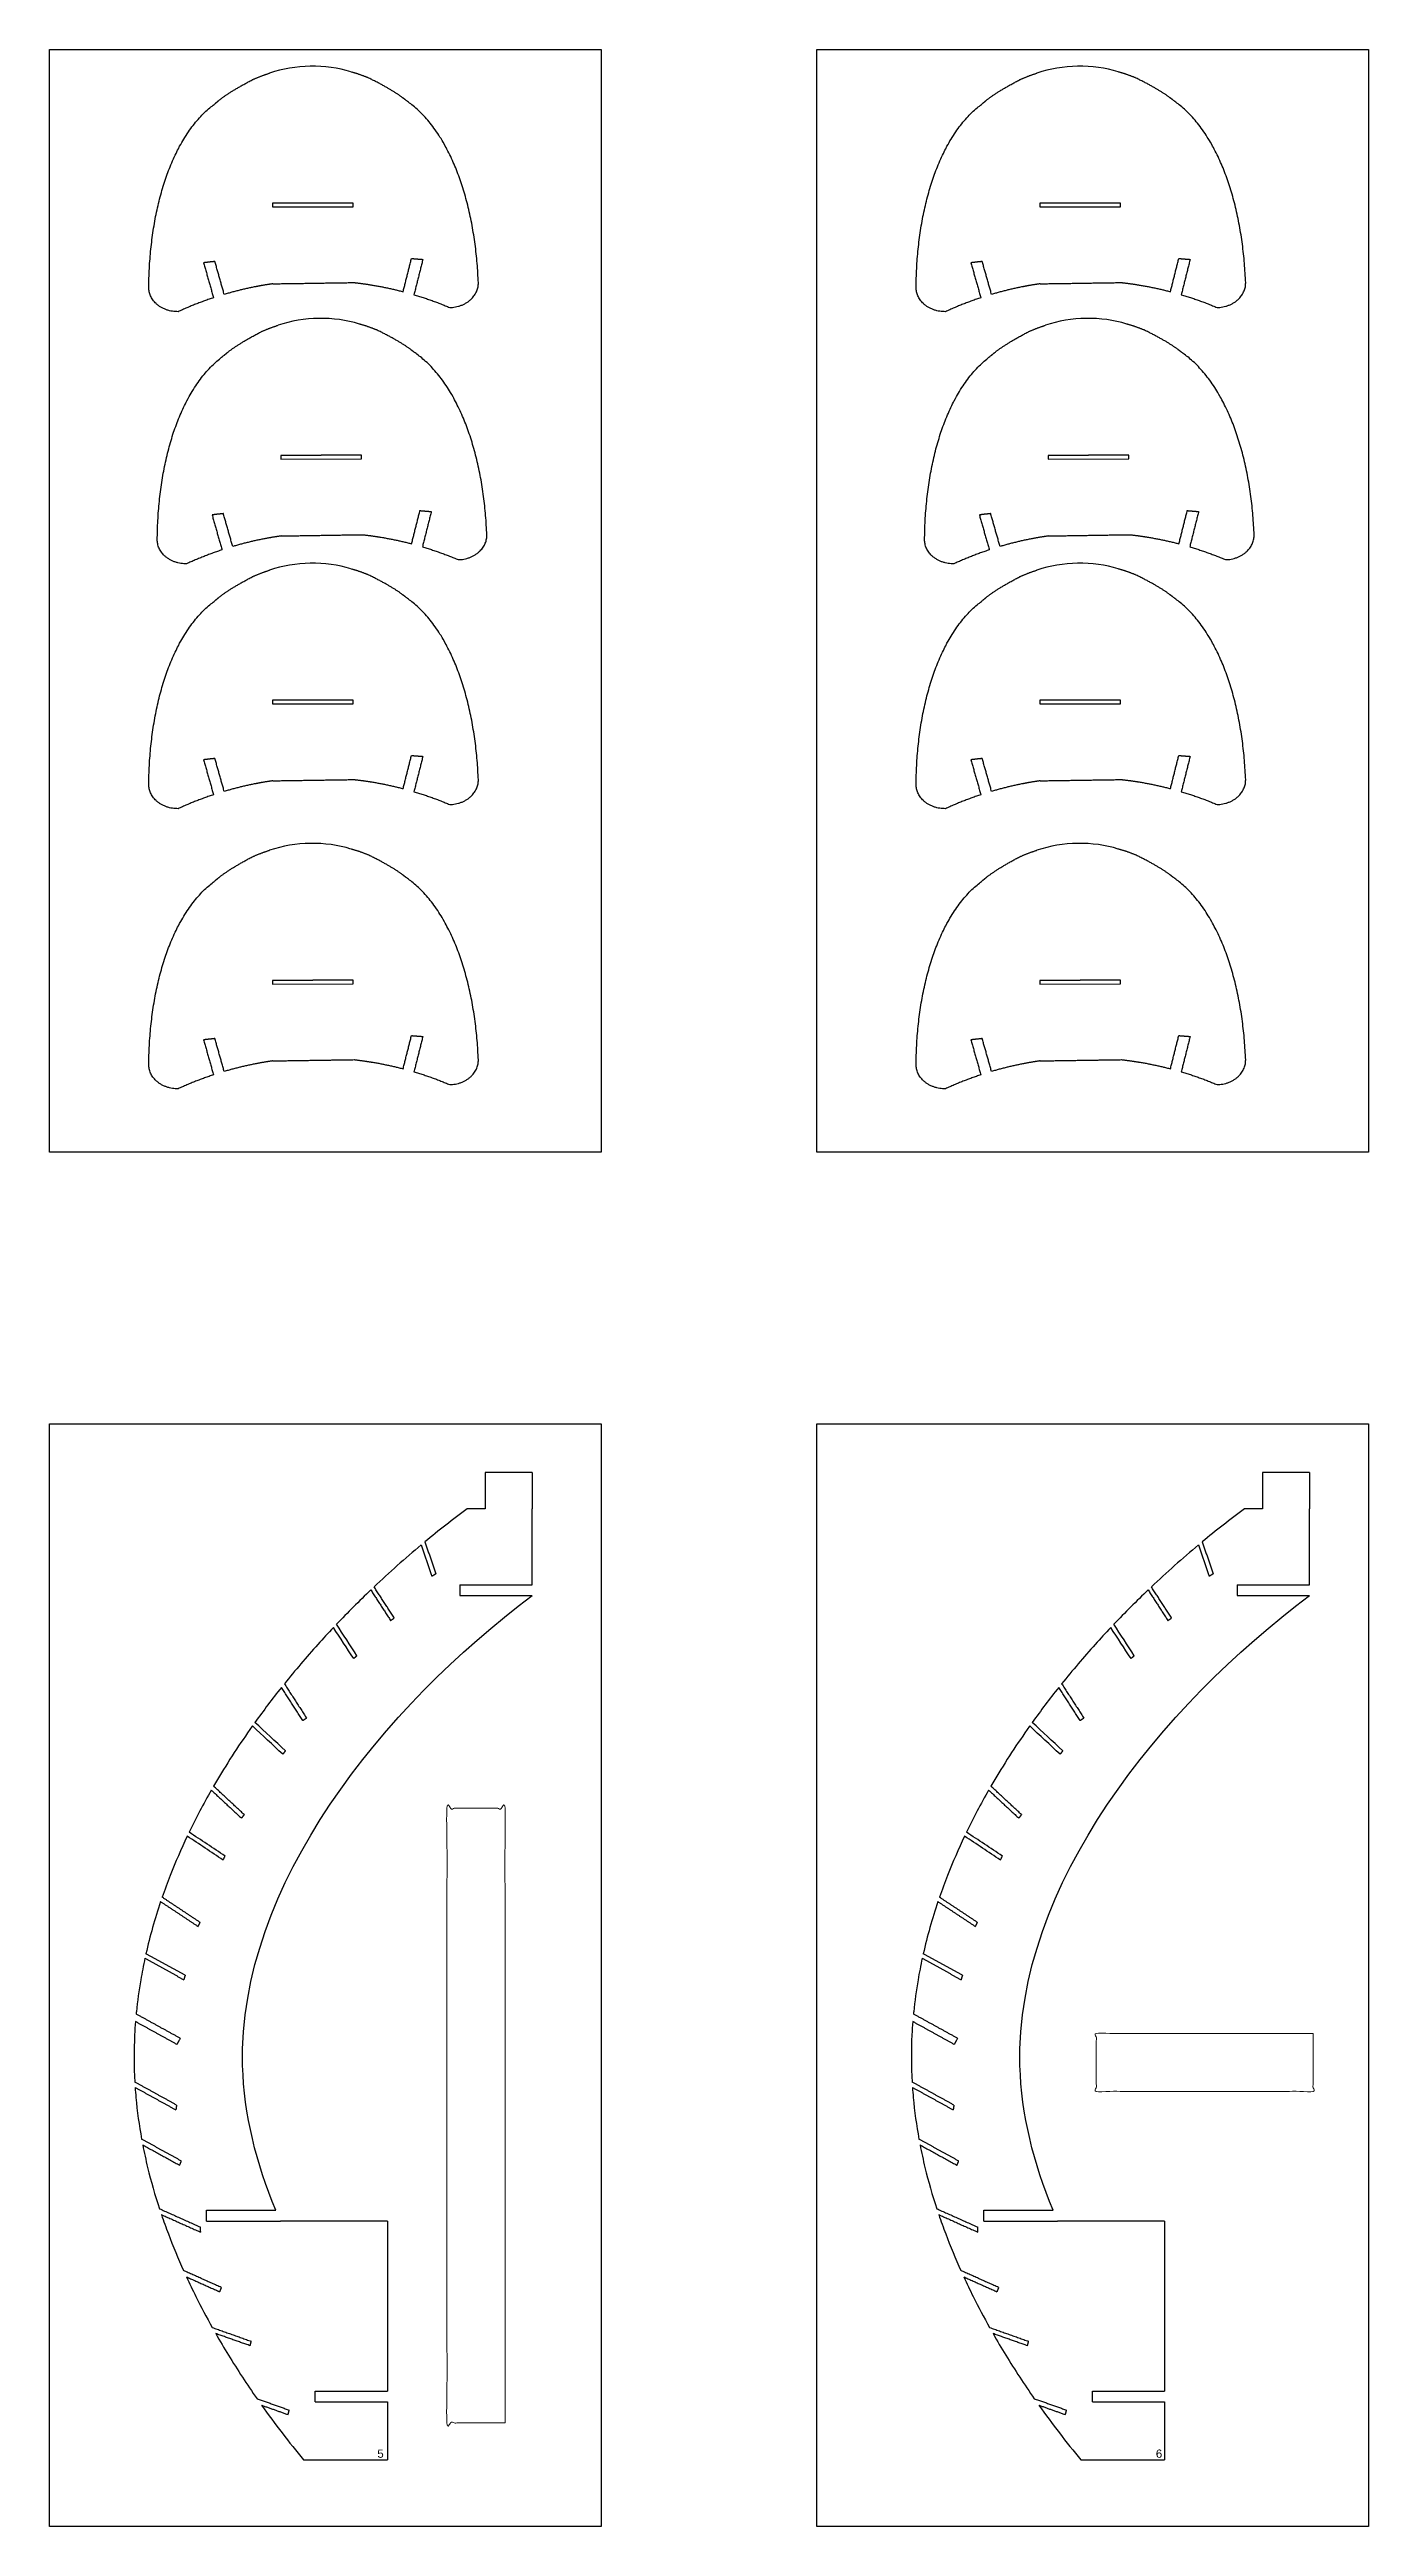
# Model space of a CAD drawing. Header units: metres. Extents: x 1979.8 to 2018, y 1971.1 to 1990.7.
# Drawn here: x 1988.85 to 1992.5, y 1983.53 to 1990.38 of the extents above; entities that cross this region are included whole.
import ezdxf

# ---------------------------------------------------------------- set-up
doc = ezdxf.new("R2010")
doc.units = ezdxf.units.M
for name, color, linetype in [('ΦΥΛΛΑ ΓΙΑ CNC', 1, 'Continuous'), ('ΦΥΛΛΑ ΚΟΝΤΡΑ ΠΛΑΚΕ', 131, 'Continuous'), ('ΧΑΡΑΞΗ', 5, 'Continuous')]:
    doc.layers.add(name, color=color, linetype=linetype)
doc.styles.get("Standard").update_dxf_attribs({"font": 'arial.ttf'})

msp = doc.modelspace()

# ---------------------------------------------------------------- texts
at = {"layer": 'ΧΑΡΑΞΗ'}
for s, p in [('5', (1989.7571, 1983.7216)), ('6', (1991.9096, 1983.7216))]:
    msp.add_text(s, height=0.0228, dxfattribs=at).set_placement(p)

# ---------------------------------------------------------------- linework, layer by layer
at = {"layer": 'ΦΥΛΛΑ ΓΙΑ CNC'}
for p, q in [((1989.7849, 1983.8761), (1989.7849, 1983.7156)), ((1991.934, 1983.8761), (1991.934, 1983.7156)), ((1989.5531, 1983.7156), (1989.7849, 1983.7156)), ((1991.7022, 1983.7156), (1991.934, 1983.7156))]:
    msp.add_line(p, q, dxfattribs=at)
for points in [[(1989.5787, 1989.9571), (1989.4673, 1989.9571), (1989.4673, 1989.9469), (1989.6902, 1989.9476), (1989.6902, 1989.9575), (1989.5787, 1989.9575)], [(1991.7002, 1989.9571), (1991.5888, 1989.9571), (1991.5888, 1989.9469), (1991.8117, 1989.9476), (1991.8117, 1989.9575), (1991.7002, 1989.9575)], [(1989.6022, 1989.2598), (1989.4907, 1989.2598), (1989.4907, 1989.2496), (1989.7136, 1989.2503), (1989.7136, 1989.2601), (1989.6022, 1989.2601)], [(1991.7237, 1989.2598), (1991.6122, 1989.2598), (1991.6122, 1989.2496), (1991.8351, 1989.2503), (1991.8351, 1989.2601), (1991.7237, 1989.2601)], [(1989.5787, 1988.5826), (1989.4673, 1988.5826), (1989.4673, 1988.5724), (1989.6902, 1988.573), (1989.6902, 1988.5829), (1989.5787, 1988.5829)], [(1991.7002, 1988.5826), (1991.5888, 1988.5826), (1991.5888, 1988.5724), (1991.8117, 1988.573), (1991.8117, 1988.5829), (1991.7002, 1988.5829)], [(1989.5787, 1987.8078), (1989.4673, 1987.8078), (1989.4673, 1987.7976), (1989.6902, 1987.7983), (1989.6902, 1987.8082), (1989.5787, 1987.8082)], [(1991.7002, 1987.8078), (1991.5888, 1987.8078), (1991.5888, 1987.7976), (1991.8117, 1987.7983), (1991.8117, 1987.8082), (1991.7002, 1987.8082)]]:
    msp.add_lwpolyline(points, dxfattribs=at)
at = {"layer": 'ΦΥΛΛΑ ΓΙΑ CNC', "lineweight": -3}
for points, knots in [([(1989.6842, 1990.3204), (1989.6488, 1990.3314), (1989.6104, 1990.3366), (1989.5334, 1990.3354), (1989.4949, 1990.3291), (1989.4594, 1990.317)], [0, 0, 0, 0, 0.500337, 0.500337, 1.000843, 1.000843, 1.000843, 1.000843]), ([(1991.8057, 1990.3204), (1991.7703, 1990.3314), (1991.7319, 1990.3366), (1991.6549, 1990.3354), (1991.6164, 1990.3291), (1991.5809, 1990.317)], [0, 0, 0, 0, 0.500337, 0.500337, 1.000843, 1.000843, 1.000843, 1.000843]), ([(1989.7077, 1989.6231), (1989.6723, 1989.6341), (1989.6339, 1989.6393), (1989.5569, 1989.6381), (1989.5184, 1989.6317), (1989.4829, 1989.6196)], [0, 0, 0, 0, 0.500337, 0.500337, 1.000843, 1.000843, 1.000843, 1.000843]), ([(1991.8292, 1989.6231), (1991.7938, 1989.6341), (1991.7554, 1989.6393), (1991.6783, 1989.6381), (1991.6398, 1989.6317), (1991.6044, 1989.6196)], [0, 0, 0, 0, 0.500337, 0.500337, 1.000843, 1.000843, 1.000843, 1.000843]), ([(1989.6842, 1988.9458), (1989.6488, 1988.9568), (1989.6104, 1988.962), (1989.5334, 1988.9609), (1989.4949, 1988.9545), (1989.4594, 1988.9424)], [0, 0, 0, 0, 0.500337, 0.500337, 1.000843, 1.000843, 1.000843, 1.000843]), ([(1991.8057, 1988.9458), (1991.7703, 1988.9568), (1991.7319, 1988.962), (1991.6549, 1988.9609), (1991.6164, 1988.9545), (1991.5809, 1988.9424)], [0, 0, 0, 0, 0.500337, 0.500337, 1.000843, 1.000843, 1.000843, 1.000843]), ([(1989.6842, 1988.1711), (1989.6488, 1988.1821), (1989.6104, 1988.1873), (1989.5334, 1988.1861), (1989.4949, 1988.1798), (1989.4594, 1988.1677)], [0, 0, 0, 0, 0.500337, 0.500337, 1.000843, 1.000843, 1.000843, 1.000843]), ([(1991.8057, 1988.1711), (1991.7703, 1988.1821), (1991.7319, 1988.1873), (1991.6549, 1988.1861), (1991.6164, 1988.1798), (1991.5809, 1988.1677)], [0, 0, 0, 0, 0.500337, 0.500337, 1.000843, 1.000843, 1.000843, 1.000843]), ([(1989.4762, 1984.4061), (1989.4225, 1984.5362), (1989.2621, 1985.172), (1989.7772, 1985.8016), (1990.1849, 1986.1061)], [4.063831, 4.063831, 4.063831, 4.063831, 4.475671, 6.002105, 6.002105, 6.002105, 6.002105]), ([(1991.6254, 1984.4061), (1991.5717, 1984.5362), (1991.4113, 1985.172), (1991.9264, 1985.8016), (1992.334, 1986.1061)], [4.063831, 4.063831, 4.063831, 4.063831, 4.475671, 6.002105, 6.002105, 6.002105, 6.002105]), ([(1989.6359, 1986.0179), (1989.6214, 1986.0026), (1989.5747, 1985.9519), (1989.53, 1985.8994), (1989.5001, 1985.8622)], [6.9169471, 6.9169471, 6.9169471, 6.9169471, 6.9803819, 7.1236235, 7.1236235, 7.1236235, 7.1236235]), ([(1991.7851, 1986.0179), (1991.7706, 1986.0026), (1991.7239, 1985.9519), (1991.6792, 1985.8994), (1991.6492, 1985.8622)], [6.9169471, 6.9169471, 6.9169471, 6.9169471, 6.9803819, 7.1236235, 7.1236235, 7.1236235, 7.1236235]), ([(1989.4118, 1985.7456), (1989.4116, 1985.7453), (1989.3774, 1985.6971), (1989.3413, 1985.6418), (1989.308, 1985.5852), (1989.3045, 1985.5792)], [7.2699777, 7.2699777, 7.2699777, 7.2699777, 7.2709953, 7.4471007, 7.4679705, 7.4679705, 7.4679705, 7.4679705]), ([(1991.5609, 1985.7456), (1991.5607, 1985.7453), (1991.5266, 1985.6971), (1991.4904, 1985.6418), (1991.4572, 1985.5852), (1991.4537, 1985.5792)], [7.2699777, 7.2699777, 7.2699777, 7.2699777, 7.2709953, 7.4471007, 7.4679705, 7.4679705, 7.4679705, 7.4679705]), ([(1989.2315, 1985.4408), (1989.2146, 1985.4051), (1989.1904, 1985.3493), (1989.1693, 1985.2922), (1989.1623, 1985.272)], [7.6244813, 7.6244813, 7.6244813, 7.6244813, 7.7428822, 7.80704, 7.80704, 7.80704, 7.80704]), ([(1991.3807, 1985.4408), (1991.3638, 1985.4051), (1991.3395, 1985.3493), (1991.3184, 1985.2922), (1991.3114, 1985.272)], [7.6244813, 7.6244813, 7.6244813, 7.6244813, 7.7428822, 7.80704, 7.80704, 7.80704, 7.80704]), ([(1989.1146, 1985.1031), (1989.1103, 1985.0833), (1989.1007, 1985.0342), (1989.0939, 1984.9846), (1989.0909, 1984.955), (1989.0908, 1984.9545), (1989.0908, 1984.9539), (1989.0907, 1984.9534), (1989.0906, 1984.9519), (1989.0904, 1984.9505), (1989.0903, 1984.949)], [7.9826804, 7.9826804, 7.9826804, 7.9826804, 8.0434606, 8.1326869, 8.1326869, 8.1326869, 8.1343164, 8.1343164, 8.1343164, 8.1386957, 8.1386957, 8.1386957, 8.1386957]), ([(1991.2637, 1985.1031), (1991.2594, 1985.0833), (1991.2499, 1985.0342), (1991.2431, 1984.9846), (1991.2401, 1984.955), (1991.24, 1984.9545), (1991.2399, 1984.9539), (1991.2399, 1984.9534), (1991.2397, 1984.9519), (1991.2396, 1984.9505), (1991.2395, 1984.949)], [7.9826804, 7.9826804, 7.9826804, 7.9826804, 8.0434606, 8.1326869, 8.1326869, 8.1326869, 8.1343164, 8.1343164, 8.1343164, 8.1386957, 8.1386957, 8.1386957, 8.1386957]), ([(1989.0884, 1984.928), (1989.0875, 1984.9158), (1989.0839, 1984.8601), (1989.0841, 1984.8043), (1989.0865, 1984.7609)], [8.1598021, 8.1598021, 8.1598021, 8.1598021, 8.196589, 8.3270595, 8.3270595, 8.3270595, 8.3270595]), ([(1991.2376, 1984.928), (1991.2366, 1984.9158), (1991.233, 1984.8601), (1991.2332, 1984.8043), (1991.2357, 1984.7609)], [8.1598021, 8.1598021, 8.1598021, 8.1598021, 8.196589, 8.3270595, 8.3270595, 8.3270595, 8.3270595]), ([(1989.0875, 1984.746), (1989.0881, 1984.7367), (1989.0919, 1984.6888), (1989.0985, 1984.6411), (1989.1055, 1984.603)], [8.3419535, 8.3419535, 8.3419535, 8.3419535, 8.3699722, 8.4862403, 8.4862403, 8.4862403, 8.4862403]), ([(1991.2366, 1984.746), (1991.2373, 1984.7367), (1991.2411, 1984.6888), (1991.2477, 1984.6411), (1991.2546, 1984.603)], [8.3419535, 8.3419535, 8.3419535, 8.3419535, 8.3699722, 8.4862403, 8.4862403, 8.4862403, 8.4862403]), ([(1989.1085, 1984.5869), (1989.1126, 1984.566), (1989.1256, 1984.5065), (1989.1424, 1984.448), (1989.1548, 1984.4104)], [8.5025222, 8.5025222, 8.5025222, 8.5025222, 8.5665126, 8.6851468, 8.6851468, 8.6851468, 8.6851468]), ([(1991.2577, 1984.5869), (1991.2617, 1984.566), (1991.2748, 1984.5065), (1991.2916, 1984.448), (1991.3039, 1984.4104)], [8.5025222, 8.5025222, 8.5025222, 8.5025222, 8.5665126, 8.6851468, 8.6851468, 8.6851468, 8.6851468]), ([(1989.1602, 1984.3941), (1989.1663, 1984.3762), (1989.1851, 1984.324), (1989.2064, 1984.2727), (1989.2214, 1984.2394)], [8.7023178, 8.7023178, 8.7023178, 8.7023178, 8.7591508, 8.8687658, 8.8687658, 8.8687658, 8.8687658]), ([(1991.3094, 1984.3941), (1991.3155, 1984.3762), (1991.3343, 1984.324), (1991.3556, 1984.2727), (1991.3706, 1984.2394)], [8.7023178, 8.7023178, 8.7023178, 8.7023178, 8.7591508, 8.8687658, 8.8687658, 8.8687658, 8.8687658]), ([(1989.2293, 1984.222), (1989.2378, 1984.2037), (1989.2605, 1984.1565), (1989.2851, 1984.1101), (1989.3009, 1984.0819)], [8.8878751, 8.8878751, 8.8878751, 8.8878751, 8.9482661, 9.0452238, 9.0452238, 9.0452238, 9.0452238]), ([(1991.3785, 1984.222), (1991.3869, 1984.2037), (1991.4097, 1984.1565), (1991.4343, 1984.1101), (1991.45, 1984.0819)], [8.8878751, 8.8878751, 8.8878751, 8.8878751, 8.9482661, 9.0452238, 9.0452238, 9.0452238, 9.0452238]), ([(1989.3104, 1984.0651), (1989.3218, 1984.045), (1989.358, 1983.9838), (1989.397, 1983.9244), (1989.4245, 1983.885)], [9.0645493, 9.0645493, 9.0645493, 9.0645493, 9.1337025, 9.2778602, 9.2778602, 9.2778602, 9.2778602]), ([(1991.4595, 1984.0651), (1991.4709, 1984.045), (1991.5071, 1983.9838), (1991.5461, 1983.9244), (1991.5736, 1983.885)], [9.0645493, 9.0645493, 9.0645493, 9.0645493, 9.1337025, 9.2778602, 9.2778602, 9.2778602, 9.2778602])]:
    msp.add_open_spline(points, degree=3, knots=knots, dxfattribs=at)
for points, weights, knots in [([(1989.1252, 1989.7233), (1989.1289, 1990.0868), (1989.2976, 1990.224), (1989.3086, 1990.2329), (1989.3196, 1990.2419), (1989.3484, 1990.2653), (1989.4108, 1990.2984)], [1, 0.888324260259, 1, 1, 1, 0.970376548073, 0.948940508878], [3.3219173, 3.3219173, 3.3219173, 3.7990306, 3.7990306, 3.8560209, 3.8560209, 3.9482049, 3.9482049, 3.9482049]), ([(1990.0365, 1989.7373), (1990.0218, 1990.1005), (1989.8489, 1990.2324), (1989.8377, 1990.241), (1989.8264, 1990.2496), (1989.7969, 1990.2721), (1989.7336, 1990.3033)], [1, 0.888324260259, 1, 1, 1, 0.970376548073, 0.948940508878], [3.3219173, 3.3219173, 3.3219173, 3.7990306, 3.7990306, 3.8560209, 3.8560209, 3.9482049, 3.9482049, 3.9482049]), ([(1991.2467, 1989.7233), (1991.2504, 1990.0868), (1991.4191, 1990.224), (1991.4301, 1990.2329), (1991.4411, 1990.2419), (1991.4699, 1990.2653), (1991.5323, 1990.2984)], [1, 0.888324260259, 1, 1, 1, 0.970376548073, 0.948940508878], [3.3219173, 3.3219173, 3.3219173, 3.7990306, 3.7990306, 3.8560209, 3.8560209, 3.9482049, 3.9482049, 3.9482049]), ([(1992.158, 1989.7373), (1992.1433, 1990.1005), (1991.9704, 1990.2324), (1991.9591, 1990.241), (1991.9479, 1990.2496), (1991.9184, 1990.2721), (1991.8551, 1990.3033)], [1, 0.888324260259, 1, 1, 1, 0.970376548073, 0.948940508878], [3.3219173, 3.3219173, 3.3219173, 3.7990306, 3.7990306, 3.8560209, 3.8560209, 3.9482049, 3.9482049, 3.9482049]), ([(1989.4685, 1989.7344), (1989.4439, 1989.7309), (1989.4196, 1989.7261), (1989.3763, 1989.7176), (1989.3339, 1989.7051)], [1, 0.999659318534, 1, 0.997248724701, 0.99666160826], [2.7549118, 2.7549118, 2.7549118, 2.8346643, 2.8346643, 2.9768778, 2.9768778, 2.9768778]), ([(1989.6931, 1989.7378), (1989.7177, 1989.735), (1989.7422, 1989.731), (1989.7857, 1989.7238), (1989.8285, 1989.7126)], [1, 0.999659318534, 1, 0.997248724701, 0.99666160826], [2.7549118, 2.7549118, 2.7549118, 2.8346643, 2.8346643, 2.9768778, 2.9768778, 2.9768778]), ([(1991.5899, 1989.7344), (1991.5654, 1989.7309), (1991.5411, 1989.7261), (1991.4978, 1989.7176), (1991.4554, 1989.7051)], [1, 0.999659318534, 1, 0.997248724701, 0.99666160826], [2.7549118, 2.7549118, 2.7549118, 2.8346643, 2.8346643, 2.9768778, 2.9768778, 2.9768778]), ([(1991.8146, 1989.7378), (1991.8392, 1989.735), (1991.8637, 1989.731), (1991.9072, 1989.7238), (1991.95, 1989.7126)], [1, 0.999659318534, 1, 0.997248724701, 0.99666160826], [2.7549118, 2.7549118, 2.7549118, 2.8346643, 2.8346643, 2.9768778, 2.9768778, 2.9768778]), ([(1989.1487, 1989.026), (1989.1523, 1989.3895), (1989.321, 1989.5266), (1989.3321, 1989.5356), (1989.3431, 1989.5446), (1989.3718, 1989.5679), (1989.4342, 1989.601)], [1, 0.888324260259, 1, 1, 1, 0.970376548073, 0.948940508878], [3.3219173, 3.3219173, 3.3219173, 3.7990306, 3.7990306, 3.8560209, 3.8560209, 3.9482049, 3.9482049, 3.9482049]), ([(1990.06, 1989.0399), (1990.0452, 1989.4031), (1989.8724, 1989.5351), (1989.8611, 1989.5437), (1989.8498, 1989.5523), (1989.8204, 1989.5748), (1989.757, 1989.606)], [1, 0.888324260259, 1, 1, 1, 0.970376548073, 0.948940508878], [3.3219173, 3.3219173, 3.3219173, 3.7990306, 3.7990306, 3.8560209, 3.8560209, 3.9482049, 3.9482049, 3.9482049]), ([(1991.2702, 1989.026), (1991.2738, 1989.3895), (1991.4425, 1989.5266), (1991.4536, 1989.5356), (1991.4646, 1989.5446), (1991.4933, 1989.5679), (1991.5557, 1989.601)], [1, 0.888324260259, 1, 1, 1, 0.970376548073, 0.948940508878], [3.3219173, 3.3219173, 3.3219173, 3.7990306, 3.7990306, 3.8560209, 3.8560209, 3.9482049, 3.9482049, 3.9482049]), ([(1992.1814, 1989.0399), (1992.1667, 1989.4031), (1991.9939, 1989.5351), (1991.9826, 1989.5437), (1991.9713, 1989.5523), (1991.9418, 1989.5748), (1991.8785, 1989.606)], [1, 0.888324260259, 1, 1, 1, 0.970376548073, 0.948940508878], [3.3219173, 3.3219173, 3.3219173, 3.7990306, 3.7990306, 3.8560209, 3.8560209, 3.9482049, 3.9482049, 3.9482049]), ([(1989.4919, 1989.037), (1989.4674, 1989.0335), (1989.4431, 1989.0288), (1989.3997, 1989.0203), (1989.3574, 1989.0078)], [1, 0.999659318534, 1, 0.997248724701, 0.99666160826], [2.7549118, 2.7549118, 2.7549118, 2.8346643, 2.8346643, 2.9768778, 2.9768778, 2.9768778]), ([(1989.7166, 1989.0405), (1989.7412, 1989.0377), (1989.7656, 1989.0337), (1989.8092, 1989.0265), (1989.8519, 1989.0153)], [1, 0.999659318534, 1, 0.997248724701, 0.99666160826], [2.7549118, 2.7549118, 2.7549118, 2.8346643, 2.8346643, 2.9768778, 2.9768778, 2.9768778]), ([(1991.6134, 1989.037), (1991.5889, 1989.0335), (1991.5646, 1989.0288), (1991.5212, 1989.0203), (1991.4789, 1989.0078)], [1, 0.999659318534, 1, 0.997248724701, 0.99666160826], [2.7549118, 2.7549118, 2.7549118, 2.8346643, 2.8346643, 2.9768778, 2.9768778, 2.9768778]), ([(1991.8381, 1989.0405), (1991.8627, 1989.0377), (1991.8871, 1989.0337), (1991.9307, 1989.0265), (1991.9734, 1989.0153)], [1, 0.999659318534, 1, 0.997248724701, 0.99666160826], [2.7549118, 2.7549118, 2.7549118, 2.8346643, 2.8346643, 2.9768778, 2.9768778, 2.9768778]), ([(1989.1252, 1988.3488), (1989.1289, 1988.7123), (1989.2976, 1988.8494), (1989.3086, 1988.8584), (1989.3196, 1988.8673), (1989.3484, 1988.8907), (1989.4108, 1988.9238)], [1, 0.888324260259, 1, 1, 1, 0.970376548073, 0.948940508878], [3.3219173, 3.3219173, 3.3219173, 3.7990306, 3.7990306, 3.8560209, 3.8560209, 3.9482049, 3.9482049, 3.9482049]), ([(1990.0365, 1988.3627), (1990.0218, 1988.7259), (1989.8489, 1988.8578), (1989.8377, 1988.8664), (1989.8264, 1988.8751), (1989.7969, 1988.8976), (1989.7336, 1988.9287)], [1, 0.888324260259, 1, 1, 1, 0.970376548073, 0.948940508878], [3.3219173, 3.3219173, 3.3219173, 3.7990306, 3.7990306, 3.8560209, 3.8560209, 3.9482049, 3.9482049, 3.9482049]), ([(1991.2467, 1988.3488), (1991.2504, 1988.7123), (1991.4191, 1988.8494), (1991.4301, 1988.8584), (1991.4411, 1988.8673), (1991.4699, 1988.8907), (1991.5323, 1988.9238)], [1, 0.888324260259, 1, 1, 1, 0.970376548073, 0.948940508878], [3.3219173, 3.3219173, 3.3219173, 3.7990306, 3.7990306, 3.8560209, 3.8560209, 3.9482049, 3.9482049, 3.9482049]), ([(1992.158, 1988.3627), (1992.1433, 1988.7259), (1991.9704, 1988.8578), (1991.9591, 1988.8664), (1991.9479, 1988.8751), (1991.9184, 1988.8976), (1991.8551, 1988.9287)], [1, 0.888324260259, 1, 1, 1, 0.970376548073, 0.948940508878], [3.3219173, 3.3219173, 3.3219173, 3.7990306, 3.7990306, 3.8560209, 3.8560209, 3.9482049, 3.9482049, 3.9482049]), ([(1989.4685, 1988.3598), (1989.4439, 1988.3563), (1989.4196, 1988.3515), (1989.3763, 1988.343), (1989.3339, 1988.3305)], [1, 0.999659318534, 1, 0.997248724701, 0.99666160826], [2.7549118, 2.7549118, 2.7549118, 2.8346643, 2.8346643, 2.9768778, 2.9768778, 2.9768778]), ([(1989.6931, 1988.3632), (1989.7177, 1988.3605), (1989.7422, 1988.3565), (1989.7857, 1988.3493), (1989.8285, 1988.3381)], [1, 0.999659318534, 1, 0.997248724701, 0.99666160826], [2.7549118, 2.7549118, 2.7549118, 2.8346643, 2.8346643, 2.9768778, 2.9768778, 2.9768778]), ([(1991.5899, 1988.3598), (1991.5654, 1988.3563), (1991.5411, 1988.3515), (1991.4978, 1988.343), (1991.4554, 1988.3305)], [1, 0.999659318534, 1, 0.997248724701, 0.99666160826], [2.7549118, 2.7549118, 2.7549118, 2.8346643, 2.8346643, 2.9768778, 2.9768778, 2.9768778]), ([(1991.8146, 1988.3632), (1991.8392, 1988.3605), (1991.8637, 1988.3565), (1991.9072, 1988.3493), (1991.95, 1988.3381)], [1, 0.999659318534, 1, 0.997248724701, 0.99666160826], [2.7549118, 2.7549118, 2.7549118, 2.8346643, 2.8346643, 2.9768778, 2.9768778, 2.9768778]), ([(1989.1252, 1987.574), (1989.1289, 1987.9375), (1989.2976, 1988.0747), (1989.3086, 1988.0836), (1989.3196, 1988.0926), (1989.3484, 1988.116), (1989.4108, 1988.1491)], [1, 0.888324260259, 1, 1, 1, 0.970376548073, 0.948940508878], [3.3219173, 3.3219173, 3.3219173, 3.7990306, 3.7990306, 3.8560209, 3.8560209, 3.9482049, 3.9482049, 3.9482049]), ([(1990.0365, 1987.588), (1990.0218, 1987.9512), (1989.8489, 1988.0831), (1989.8377, 1988.0917), (1989.8264, 1988.1003), (1989.7969, 1988.1228), (1989.7336, 1988.154)], [1, 0.888324260259, 1, 1, 1, 0.970376548073, 0.948940508878], [3.3219173, 3.3219173, 3.3219173, 3.7990306, 3.7990306, 3.8560209, 3.8560209, 3.9482049, 3.9482049, 3.9482049]), ([(1991.2467, 1987.574), (1991.2504, 1987.9375), (1991.4191, 1988.0747), (1991.4301, 1988.0836), (1991.4411, 1988.0926), (1991.4699, 1988.116), (1991.5323, 1988.1491)], [1, 0.888324260259, 1, 1, 1, 0.970376548073, 0.948940508878], [3.3219173, 3.3219173, 3.3219173, 3.7990306, 3.7990306, 3.8560209, 3.8560209, 3.9482049, 3.9482049, 3.9482049]), ([(1992.158, 1987.588), (1992.1433, 1987.9512), (1991.9704, 1988.0831), (1991.9591, 1988.0917), (1991.9479, 1988.1003), (1991.9184, 1988.1228), (1991.8551, 1988.154)], [1, 0.888324260259, 1, 1, 1, 0.970376548073, 0.948940508878], [3.3219173, 3.3219173, 3.3219173, 3.7990306, 3.7990306, 3.8560209, 3.8560209, 3.9482049, 3.9482049, 3.9482049]), ([(1989.4685, 1987.5851), (1989.4439, 1987.5816), (1989.4196, 1987.5768), (1989.3763, 1987.5683), (1989.3339, 1987.5558)], [1, 0.999659318534, 1, 0.997248724701, 0.99666160826], [2.7549118, 2.7549118, 2.7549118, 2.8346643, 2.8346643, 2.9768778, 2.9768778, 2.9768778]), ([(1989.6931, 1987.5885), (1989.7177, 1987.5857), (1989.7422, 1987.5817), (1989.7857, 1987.5745), (1989.8285, 1987.5633)], [1, 0.999659318534, 1, 0.997248724701, 0.99666160826], [2.7549118, 2.7549118, 2.7549118, 2.8346643, 2.8346643, 2.9768778, 2.9768778, 2.9768778]), ([(1991.5899, 1987.5851), (1991.5654, 1987.5816), (1991.5411, 1987.5768), (1991.4978, 1987.5683), (1991.4554, 1987.5558)], [1, 0.999659318534, 1, 0.997248724701, 0.99666160826], [2.7549118, 2.7549118, 2.7549118, 2.8346643, 2.8346643, 2.9768778, 2.9768778, 2.9768778]), ([(1991.8146, 1987.5885), (1991.8392, 1987.5857), (1991.8637, 1987.5817), (1991.9072, 1987.5745), (1991.95, 1987.5633)], [1, 0.999659318534, 1, 0.997248724701, 0.99666160826], [2.7549118, 2.7549118, 2.7549118, 2.8346643, 2.8346643, 2.9768778, 2.9768778, 2.9768778])]:
    msp.add_rational_spline(points, weights, degree=2, knots=knots, dxfattribs=at)
for points, weights in [([(1989.4108, 1990.2984), (1989.4345, 1990.3092), (1989.4594, 1990.317)], [0.931709150307, 0.919797461204, 0.911534052656]), ([(1989.7336, 1990.3033), (1989.7095, 1990.3134), (1989.6844, 1990.3204)], [0.931709150307, 0.919797461204, 0.911534052656]), ([(1991.5323, 1990.2984), (1991.556, 1990.3092), (1991.5809, 1990.317)], [0.931709150307, 0.919797461204, 0.911534052656]), ([(1991.8551, 1990.3033), (1991.831, 1990.3134), (1991.8059, 1990.3204)], [0.931709150307, 0.919797461204, 0.911534052656]), ([(1989.2065, 1989.6573), (1989.1263, 1989.6561), (1989.1252, 1989.7233)], [1, 0.707106781187, 1]), ([(1989.4685, 1989.7344), (1989.5815, 1989.7361), (1989.6931, 1989.7378)], [0.999923417659, 0.942555254016, 1]), ([(1989.9573, 1989.6688), (1990.0375, 1989.67), (1990.0365, 1989.7373)], [1, 0.707106781187, 1]), ([(1991.328, 1989.6573), (1991.2478, 1989.6561), (1991.2467, 1989.7233)], [1, 0.707106781187, 1]), ([(1991.5899, 1989.7344), (1991.703, 1989.7361), (1991.8146, 1989.7378)], [0.999923417659, 0.942555254016, 1]), ([(1992.0788, 1989.6688), (1992.159, 1989.67), (1992.158, 1989.7373)], [1, 0.707106781187, 1]), ([(1989.3043, 1989.6958), (1989.2543, 1989.6793), (1989.2065, 1989.6573)], [0.99651626955, 0.996723144745, 1]), ([(1989.8584, 1989.7043), (1989.9088, 1989.6893), (1989.9573, 1989.6688)], [0.99651626955, 0.996723144745, 1]), ([(1991.4258, 1989.6958), (1991.3758, 1989.6793), (1991.328, 1989.6573)], [0.99651626955, 0.996723144745, 1]), ([(1991.9799, 1989.7043), (1992.0303, 1989.6893), (1992.0788, 1989.6688)], [0.99651626955, 0.996723144745, 1]), ([(1989.4342, 1989.601), (1989.458, 1989.6118), (1989.4829, 1989.6196)], [0.931709150307, 0.919797461204, 0.911534052656]), ([(1989.757, 1989.606), (1989.7329, 1989.616), (1989.7078, 1989.6231)], [0.931709150307, 0.919797461204, 0.911534052656]), ([(1991.5557, 1989.601), (1991.5795, 1989.6118), (1991.6044, 1989.6196)], [0.931709150307, 0.919797461204, 0.911534052656]), ([(1991.8785, 1989.606), (1991.8544, 1989.616), (1991.8293, 1989.6231)], [0.931709150307, 0.919797461204, 0.911534052656]), ([(1989.4919, 1989.037), (1989.605, 1989.0388), (1989.7166, 1989.0405)], [0.999923417659, 0.942555254016, 1]), ([(1989.9808, 1988.9714), (1990.061, 1988.9726), (1990.06, 1989.0399)], [1, 0.707106781187, 1]), ([(1991.6134, 1989.037), (1991.7265, 1989.0388), (1991.8381, 1989.0405)], [0.999923417659, 0.942555254016, 1]), ([(1992.1023, 1988.9714), (1992.1825, 1988.9726), (1992.1814, 1989.0399)], [1, 0.707106781187, 1]), ([(1989.2299, 1988.96), (1989.1497, 1988.9587), (1989.1487, 1989.026)], [1, 0.707106781187, 1]), ([(1989.3277, 1988.9985), (1989.2778, 1988.9819), (1989.2299, 1988.96)], [0.99651626955, 0.996723144745, 1]), ([(1989.8818, 1989.0069), (1989.9323, 1988.9919), (1989.9808, 1988.9714)], [0.99651626955, 0.996723144745, 1]), ([(1991.3514, 1988.96), (1991.2712, 1988.9587), (1991.2702, 1989.026)], [1, 0.707106781187, 1]), ([(1991.4492, 1988.9985), (1991.3992, 1988.9819), (1991.3514, 1988.96)], [0.99651626955, 0.996723144745, 1]), ([(1992.0033, 1989.0069), (1992.0538, 1988.9919), (1992.1023, 1988.9714)], [0.99651626955, 0.996723144745, 1]), ([(1989.4108, 1988.9238), (1989.4345, 1988.9346), (1989.4594, 1988.9424)], [0.931709150307, 0.919797461204, 0.911534052656]), ([(1989.7336, 1988.9287), (1989.7095, 1988.9388), (1989.6844, 1988.9458)], [0.931709150307, 0.919797461204, 0.911534052656]), ([(1991.5323, 1988.9238), (1991.556, 1988.9346), (1991.5809, 1988.9424)], [0.931709150307, 0.919797461204, 0.911534052656]), ([(1991.8551, 1988.9287), (1991.831, 1988.9388), (1991.8059, 1988.9458)], [0.931709150307, 0.919797461204, 0.911534052656]), ([(1989.2065, 1988.2827), (1989.1263, 1988.2815), (1989.1252, 1988.3488)], [1, 0.707106781187, 1]), ([(1989.4685, 1988.3598), (1989.5815, 1988.3615), (1989.6931, 1988.3632)], [0.999923417659, 0.942555254016, 1]), ([(1989.9573, 1988.2942), (1990.0375, 1988.2954), (1990.0365, 1988.3627)], [1, 0.707106781187, 1]), ([(1991.328, 1988.2827), (1991.2478, 1988.2815), (1991.2467, 1988.3488)], [1, 0.707106781187, 1]), ([(1991.5899, 1988.3598), (1991.703, 1988.3615), (1991.8146, 1988.3632)], [0.999923417659, 0.942555254016, 1]), ([(1992.0788, 1988.2942), (1992.159, 1988.2954), (1992.158, 1988.3627)], [1, 0.707106781187, 1]), ([(1989.3043, 1988.3212), (1989.2543, 1988.3047), (1989.2065, 1988.2827)], [0.99651626955, 0.996723144745, 1]), ([(1989.8584, 1988.3297), (1989.9088, 1988.3147), (1989.9573, 1988.2942)], [0.99651626955, 0.996723144745, 1]), ([(1991.4258, 1988.3212), (1991.3758, 1988.3047), (1991.328, 1988.2827)], [0.99651626955, 0.996723144745, 1]), ([(1991.9799, 1988.3297), (1992.0303, 1988.3147), (1992.0788, 1988.2942)], [0.99651626955, 0.996723144745, 1]), ([(1989.4108, 1988.1491), (1989.4345, 1988.1599), (1989.4594, 1988.1677)], [0.931709150307, 0.919797461204, 0.911534052656]), ([(1989.7336, 1988.154), (1989.7095, 1988.1641), (1989.6844, 1988.1711)], [0.931709150307, 0.919797461204, 0.911534052656]), ([(1991.5323, 1988.1491), (1991.556, 1988.1599), (1991.5809, 1988.1677)], [0.931709150307, 0.919797461204, 0.911534052656]), ([(1991.8551, 1988.154), (1991.831, 1988.1641), (1991.8059, 1988.1711)], [0.931709150307, 0.919797461204, 0.911534052656]), ([(1989.2065, 1987.508), (1989.1263, 1987.5068), (1989.1252, 1987.574)], [1, 0.707106781187, 1]), ([(1989.3043, 1987.5465), (1989.2543, 1987.53), (1989.2065, 1987.508)], [0.99651626955, 0.996723144745, 1]), ([(1989.4685, 1987.5851), (1989.5815, 1987.5868), (1989.6931, 1987.5885)], [0.999923417659, 0.942555254016, 1]), ([(1989.8584, 1987.555), (1989.9088, 1987.54), (1989.9573, 1987.5195)], [0.99651626955, 0.996723144745, 1]), ([(1989.9573, 1987.5195), (1990.0375, 1987.5207), (1990.0365, 1987.588)], [1, 0.707106781187, 1]), ([(1991.328, 1987.508), (1991.2478, 1987.5068), (1991.2467, 1987.574)], [1, 0.707106781187, 1]), ([(1991.4258, 1987.5465), (1991.3758, 1987.53), (1991.328, 1987.508)], [0.99651626955, 0.996723144745, 1]), ([(1991.5899, 1987.5851), (1991.703, 1987.5868), (1991.8146, 1987.5885)], [0.999923417659, 0.942555254016, 1]), ([(1991.9799, 1987.555), (1992.0303, 1987.54), (1992.0788, 1987.5195)], [0.99651626955, 0.996723144745, 1]), ([(1992.0788, 1987.5195), (1992.159, 1987.5207), (1992.158, 1987.588)], [1, 0.707106781187, 1])]:
    msp.add_rational_spline(points, weights, degree=2, dxfattribs=at)
for points, degree in [([(1989.308, 1989.7961), (1989.2924, 1989.7944), (1989.2767, 1989.7926)], 2), ([(1989.2767, 1989.7926), (1989.2905, 1989.7442), (1989.3043, 1989.6958)], 2), ([(1989.3339, 1989.7051), (1989.321, 1989.7506), (1989.308, 1989.7961)], 2), ([(1989.8285, 1989.7126), (1989.84, 1989.7585), (1989.8516, 1989.8044)], 2), ([(1989.8516, 1989.8044), (1989.8673, 1989.8031), (1989.883, 1989.8019)], 2), ([(1989.883, 1989.8019), (1989.8707, 1989.7531), (1989.8584, 1989.7043)], 2), ([(1991.4295, 1989.7961), (1991.4139, 1989.7944), (1991.3982, 1989.7926)], 2), ([(1991.3982, 1989.7926), (1991.412, 1989.7442), (1991.4258, 1989.6958)], 2), ([(1991.4554, 1989.7051), (1991.4425, 1989.7506), (1991.4295, 1989.7961)], 2), ([(1991.95, 1989.7126), (1991.9615, 1989.7585), (1991.9731, 1989.8044)], 2), ([(1991.9731, 1989.8044), (1991.9888, 1989.8031), (1992.0045, 1989.8019)], 2), ([(1992.0045, 1989.8019), (1991.9922, 1989.7531), (1991.9799, 1989.7043)], 2), ([(1989.4683, 1989.7344), (1989.4683, 1989.7344), (1989.4683, 1989.7345), (1989.4683, 1989.7346)], 3), ([(1991.5898, 1989.7344), (1991.5898, 1989.7344), (1991.5898, 1989.7345), (1991.5898, 1989.7346)], 3), ([(1989.8519, 1989.0153), (1989.8635, 1989.0612), (1989.875, 1989.1071)], 2), ([(1989.875, 1989.1071), (1989.8907, 1989.1058), (1989.9064, 1989.1045)], 2), ([(1989.9064, 1989.1045), (1989.8941, 1989.0557), (1989.8818, 1989.0069)], 2), ([(1991.9734, 1989.0153), (1991.985, 1989.0612), (1991.9965, 1989.1071)], 2), ([(1991.9965, 1989.1071), (1992.0122, 1989.1058), (1992.0279, 1989.1045)], 2), ([(1992.0279, 1989.1045), (1992.0156, 1989.0557), (1992.0033, 1989.0069)], 2), ([(1989.3315, 1989.0988), (1989.3158, 1989.097), (1989.3002, 1989.0953)], 2), ([(1989.3002, 1989.0953), (1989.3139, 1989.0469), (1989.3277, 1988.9985)], 2), ([(1989.3574, 1989.0078), (1989.3444, 1989.0533), (1989.3315, 1989.0988)], 2), ([(1989.4918, 1989.037), (1989.4918, 1989.0371), (1989.4918, 1989.0372), (1989.4918, 1989.0372)], 3), ([(1991.453, 1989.0988), (1991.4373, 1989.097), (1991.4217, 1989.0953)], 2), ([(1991.4217, 1989.0953), (1991.4354, 1989.0469), (1991.4492, 1988.9985)], 2), ([(1991.4789, 1989.0078), (1991.4659, 1989.0533), (1991.453, 1989.0988)], 2), ([(1991.6133, 1989.037), (1991.6133, 1989.0371), (1991.6133, 1989.0372), (1991.6133, 1989.0372)], 3), ([(1989.308, 1988.4215), (1989.2924, 1988.4198), (1989.2767, 1988.418)], 2), ([(1989.2767, 1988.418), (1989.2905, 1988.3696), (1989.3043, 1988.3212)], 2), ([(1989.3339, 1988.3305), (1989.321, 1988.376), (1989.308, 1988.4215)], 2), ([(1989.8285, 1988.3381), (1989.84, 1988.384), (1989.8516, 1988.4298)], 2), ([(1989.8516, 1988.4298), (1989.8673, 1988.4286), (1989.883, 1988.4273)], 2), ([(1989.883, 1988.4273), (1989.8707, 1988.3785), (1989.8584, 1988.3297)], 2), ([(1991.4295, 1988.4215), (1991.4139, 1988.4198), (1991.3982, 1988.418)], 2), ([(1991.3982, 1988.418), (1991.412, 1988.3696), (1991.4258, 1988.3212)], 2), ([(1991.4554, 1988.3305), (1991.4425, 1988.376), (1991.4295, 1988.4215)], 2), ([(1991.95, 1988.3381), (1991.9615, 1988.384), (1991.9731, 1988.4298)], 2), ([(1991.9731, 1988.4298), (1991.9888, 1988.4286), (1992.0045, 1988.4273)], 2), ([(1992.0045, 1988.4273), (1991.9922, 1988.3785), (1991.9799, 1988.3297)], 2), ([(1989.4683, 1988.3598), (1989.4683, 1988.3599), (1989.4683, 1988.3599), (1989.4683, 1988.36)], 3), ([(1991.5898, 1988.3598), (1991.5898, 1988.3599), (1991.5898, 1988.3599), (1991.5898, 1988.36)], 3), ([(1989.308, 1987.6468), (1989.2924, 1987.6451), (1989.2767, 1987.6433)], 2), ([(1989.2767, 1987.6433), (1989.2905, 1987.5949), (1989.3043, 1987.5465)], 2), ([(1989.3339, 1987.5558), (1989.321, 1987.6013), (1989.308, 1987.6468)], 2), ([(1989.8285, 1987.5633), (1989.84, 1987.6092), (1989.8516, 1987.6551)], 2), ([(1989.8516, 1987.6551), (1989.8673, 1987.6538), (1989.883, 1987.6526)], 2), ([(1989.883, 1987.6526), (1989.8707, 1987.6038), (1989.8584, 1987.555)], 2), ([(1991.4295, 1987.6468), (1991.4139, 1987.6451), (1991.3982, 1987.6433)], 2), ([(1991.3982, 1987.6433), (1991.412, 1987.5949), (1991.4258, 1987.5465)], 2), ([(1991.4554, 1987.5558), (1991.4425, 1987.6013), (1991.4295, 1987.6468)], 2), ([(1991.95, 1987.5633), (1991.9615, 1987.6092), (1991.9731, 1987.6551)], 2), ([(1991.9731, 1987.6551), (1991.9888, 1987.6538), (1992.0045, 1987.6526)], 2), ([(1992.0045, 1987.6526), (1991.9922, 1987.6038), (1991.9799, 1987.555)], 2), ([(1989.4683, 1987.5851), (1989.4683, 1987.5851), (1989.4683, 1987.5852), (1989.4683, 1987.5853)], 3), ([(1991.5898, 1987.5851), (1991.5898, 1987.5851), (1991.5898, 1987.5852), (1991.5898, 1987.5853)], 3), ([(1990.0553, 1986.4464), (1990.0553, 1986.3964), (1990.0553, 1986.3464)], 2), ([(1990.1849, 1986.4464), (1990.1201, 1986.4464), (1990.0553, 1986.4464)], 2), ([(1990.1849, 1986.4464), (1990.1849, 1986.3964), (1990.1849, 1986.3464)], 2), ([(1992.2045, 1986.4464), (1992.2045, 1986.3964), (1992.2045, 1986.3464)], 2), ([(1992.334, 1986.4464), (1992.2692, 1986.4464), (1992.2045, 1986.4464)], 2), ([(1992.334, 1986.4464), (1992.334, 1986.3964), (1992.334, 1986.3464)], 2), ([(1990.0053, 1986.3464), (1989.9657, 1986.3168), (1989.9268, 1986.2862), (1989.8887, 1986.2547)], 3), ([(1990.0553, 1986.3464), (1990.0303, 1986.3464), (1990.0053, 1986.3464)], 2), ([(1990.1849, 1986.1361), (1990.1849, 1986.2413), (1990.1849, 1986.3464)], 2), ([(1992.1545, 1986.3464), (1992.1148, 1986.3168), (1992.0759, 1986.2862), (1992.0378, 1986.2547)], 3), ([(1992.2045, 1986.3464), (1992.1795, 1986.3464), (1992.1545, 1986.3464)], 2), ([(1992.334, 1986.1361), (1992.334, 1986.2413), (1992.334, 1986.3464)], 2), ([(1989.8786, 1986.2462), (1989.8339, 1986.2089), (1989.7904, 1986.1703), (1989.7482, 1986.1303)], 3), ([(1989.8786, 1986.2462), (1989.8934, 1986.2029), (1989.9082, 1986.1596)], 2), ([(1989.8887, 1986.2547), (1989.9038, 1986.2104), (1989.919, 1986.1662)], 2), ([(1992.0277, 1986.2462), (1991.9831, 1986.2089), (1991.9396, 1986.1703), (1991.8973, 1986.1303)], 3), ([(1992.0277, 1986.2462), (1992.0426, 1986.2029), (1992.0574, 1986.1596)], 2), ([(1992.0378, 1986.2547), (1992.053, 1986.2104), (1992.0682, 1986.1662)], 2), ([(1989.919, 1986.1662), (1989.9136, 1986.1629), (1989.9082, 1986.1596)], 2), ([(1992.0682, 1986.1662), (1992.0628, 1986.1629), (1992.0574, 1986.1596)], 2), ([(1989.7391, 1986.1217), (1989.7067, 1986.0908), (1989.6752, 1986.0592), (1989.6444, 1986.0269)], 3), ([(1989.7391, 1986.1217), (1989.7664, 1986.0795), (1989.7938, 1986.0374)], 2), ([(1989.8041, 1986.0441), (1989.7761, 1986.0872), (1989.7482, 1986.1303)], 2), ([(1989.985, 1986.1361), (1990.0849, 1986.1361), (1990.1849, 1986.1361)], 2), ([(1989.985, 1986.1361), (1989.985, 1986.1211), (1989.985, 1986.1061)], 2), ([(1989.985, 1986.1061), (1990.0849, 1986.1061), (1990.1849, 1986.1061)], 2), ([(1991.8882, 1986.1217), (1991.8559, 1986.0908), (1991.8243, 1986.0592), (1991.7935, 1986.0269)], 3), ([(1991.8882, 1986.1217), (1991.9156, 1986.0795), (1991.9429, 1986.0374)], 2), ([(1991.9533, 1986.0441), (1991.9253, 1986.0872), (1991.8973, 1986.1303)], 2), ([(1992.1342, 1986.1361), (1992.2341, 1986.1361), (1992.334, 1986.1361)], 2), ([(1992.1342, 1986.1361), (1992.1342, 1986.1211), (1992.1342, 1986.1061)], 2), ([(1992.1342, 1986.1061), (1992.2341, 1986.1061), (1992.334, 1986.1061)], 2), ([(1989.6918, 1985.9319), (1989.6732, 1985.9606), (1989.6545, 1985.9893), (1989.6359, 1986.0179)], 3), ([(1989.7008, 1985.94), (1989.6819, 1985.9692), (1989.6631, 1985.998), (1989.6444, 1986.0269)], 3), ([(1989.7938, 1986.0374), (1989.7976, 1986.0399), (1989.8015, 1986.0424)], 2), ([(1989.8015, 1986.0424), (1989.8028, 1986.0433), (1989.8041, 1986.0441)], 2), ([(1991.841, 1985.9319), (1991.8223, 1985.9606), (1991.8037, 1985.9893), (1991.7851, 1986.0179)], 3), ([(1991.85, 1985.94), (1991.831, 1985.9692), (1991.8123, 1985.998), (1991.7935, 1986.0269)], 3), ([(1991.9429, 1986.0374), (1991.9468, 1986.0399), (1991.9507, 1986.0424)], 2), ([(1991.9507, 1986.0424), (1991.952, 1986.0433), (1991.9533, 1986.0441)], 2), ([(1989.7008, 1985.94), (1989.6963, 1985.9359), (1989.6918, 1985.9319)], 2), ([(1991.85, 1985.94), (1991.8455, 1985.9359), (1991.841, 1985.9319)], 2), ([(1989.4919, 1985.8521), (1989.4668, 1985.8205), (1989.4424, 1985.7883), (1989.4188, 1985.7555)], 3), ([(1989.5514, 1985.7605), (1989.5217, 1985.8063), (1989.4919, 1985.8521)], 2), ([(1989.5001, 1985.8622), (1989.5309, 1985.8147), (1989.5618, 1985.7672)], 2), ([(1991.6411, 1985.8521), (1991.6159, 1985.8205), (1991.5915, 1985.7883), (1991.568, 1985.7555)], 3), ([(1991.7006, 1985.7605), (1991.6708, 1985.8063), (1991.6411, 1985.8521)], 2), ([(1991.6492, 1985.8622), (1991.6801, 1985.8147), (1991.7109, 1985.7672)], 2), ([(1989.4958, 1985.6674), (1989.4678, 1985.6935), (1989.4398, 1985.7195), (1989.4118, 1985.7456)], 3), ([(1989.503, 1985.6771), (1989.475, 1985.7032), (1989.4469, 1985.7293), (1989.4188, 1985.7555)], 3), ([(1989.5618, 1985.7672), (1989.5566, 1985.7639), (1989.5514, 1985.7605)], 2), ([(1991.6449, 1985.6674), (1991.6169, 1985.6935), (1991.5889, 1985.7195), (1991.5609, 1985.7456)], 3), ([(1991.6522, 1985.6771), (1991.6241, 1985.7032), (1991.5961, 1985.7293), (1991.568, 1985.7555)], 3), ([(1991.7109, 1985.7672), (1991.7058, 1985.7639), (1991.7006, 1985.7605)], 2), ([(1989.503, 1985.6771), (1989.4994, 1985.6723), (1989.4958, 1985.6674)], 2), ([(1991.6522, 1985.6771), (1991.6486, 1985.6723), (1991.6449, 1985.6674)], 2), ([(1989.2982, 1985.5682), (1989.2764, 1985.5301), (1989.2559, 1985.4913), (1989.2368, 1985.4518)], 3), ([(1989.2982, 1985.5682), (1989.3398, 1985.5294), (1989.3814, 1985.4907)], 2), ([(1989.3891, 1985.5005), (1989.3468, 1985.5399), (1989.3045, 1985.5792)], 2), ([(1991.4473, 1985.5682), (1991.4256, 1985.5301), (1991.4051, 1985.4913), (1991.386, 1985.4518)], 3), ([(1991.4473, 1985.5682), (1991.489, 1985.5294), (1991.5306, 1985.4907)], 2), ([(1991.5383, 1985.5005), (1991.496, 1985.5399), (1991.4537, 1985.5792)], 2), ([(1989.3891, 1985.5005), (1989.3853, 1985.4956), (1989.3814, 1985.4907)], 2), ([(1991.5383, 1985.5005), (1991.5344, 1985.4956), (1991.5306, 1985.4907)], 2), ([(1989.3308, 1985.3749), (1989.2977, 1985.3969), (1989.2646, 1985.4188), (1989.2315, 1985.4408)], 3), ([(1989.3363, 1985.3858), (1989.3032, 1985.4078), (1989.27, 1985.4298), (1989.2368, 1985.4518)], 3), ([(1991.48, 1985.3749), (1991.4469, 1985.3969), (1991.4138, 1985.4188), (1991.3807, 1985.4408)], 3), ([(1991.4855, 1985.3858), (1991.4523, 1985.4078), (1991.4192, 1985.4298), (1991.386, 1985.4518)], 3), ([(1989.3308, 1985.3749), (1989.3336, 1985.3804), (1989.3363, 1985.3858)], 2), ([(1991.48, 1985.3749), (1991.4828, 1985.3804), (1991.4855, 1985.3858)], 2), ([(1989.2675, 1985.2021), (1989.2149, 1985.2371), (1989.1623, 1985.272)], 2), ([(1991.4167, 1985.2021), (1991.3641, 1985.2371), (1991.3114, 1985.272)], 2), ([(1989.1581, 1985.2598), (1989.1421, 1985.2125), (1989.1285, 1985.1645), (1989.1174, 1985.1158)], 3), ([(1989.1581, 1985.2598), (1989.2098, 1985.2254), (1989.2616, 1985.1911)], 2), ([(1989.2616, 1985.1911), (1989.2646, 1985.1966), (1989.2675, 1985.2021)], 2), ([(1991.3072, 1985.2598), (1991.2913, 1985.2125), (1991.2776, 1985.1645), (1991.2666, 1985.1158)], 3), ([(1991.3072, 1985.2598), (1991.359, 1985.2254), (1991.4107, 1985.1911)], 2), ([(1991.4107, 1985.1911), (1991.4137, 1985.1966), (1991.4167, 1985.2021)], 2), ([(1989.1146, 1985.1031), (1989.1682, 1985.0735), (1989.2219, 1985.0439)], 2), ([(1989.2258, 1985.0561), (1989.1716, 1985.086), (1989.1174, 1985.1158)], 2), ([(1991.2637, 1985.1031), (1991.3174, 1985.0735), (1991.371, 1985.0439)], 2), ([(1991.3749, 1985.0561), (1991.3208, 1985.086), (1991.2666, 1985.1158)], 2), ([(1989.2258, 1985.0561), (1989.2238, 1985.05), (1989.2219, 1985.0439)], 2), ([(1991.3749, 1985.0561), (1991.373, 1985.05), (1991.371, 1985.0439)], 2), ([(1989.2028, 1984.8649), (1989.1456, 1984.8965), (1989.0884, 1984.928)], 2), ([(1989.2122, 1984.8818), (1989.1513, 1984.9154), (1989.0903, 1984.949)], 2), ([(1991.3519, 1984.8649), (1991.2948, 1984.8965), (1991.2376, 1984.928)], 2), ([(1991.3614, 1984.8818), (1991.3004, 1984.9154), (1991.2395, 1984.949)], 2), ([(1989.2122, 1984.8818), (1989.2046, 1984.8678), (1989.2028, 1984.8649)], 2), ([(1991.3614, 1984.8818), (1991.3538, 1984.8678), (1991.3519, 1984.8649)], 2), ([(1989.2021, 1984.6971), (1989.1443, 1984.729), (1989.0865, 1984.7609)], 2), ([(1989.0875, 1984.746), (1989.1438, 1984.715), (1989.2001, 1984.6839)], 2), ([(1991.3513, 1984.6971), (1991.2935, 1984.729), (1991.2357, 1984.7609)], 2), ([(1991.2366, 1984.746), (1991.2929, 1984.715), (1991.3493, 1984.6839)], 2), ([(1989.2021, 1984.6971), (1989.2011, 1984.6905), (1989.2001, 1984.6839)], 2), ([(1991.3513, 1984.6971), (1991.3503, 1984.6905), (1991.3493, 1984.6839)], 2), ([(1989.2155, 1984.5423), (1989.1605, 1984.5726), (1989.1055, 1984.603)], 2), ([(1989.1085, 1984.5869), (1989.1596, 1984.5588), (1989.2107, 1984.5306)], 2), ([(1991.3646, 1984.5423), (1991.3096, 1984.5726), (1991.2546, 1984.603)], 2), ([(1991.2577, 1984.5869), (1991.3087, 1984.5588), (1991.3598, 1984.5306)], 2), ([(1989.2107, 1984.5306), (1989.2131, 1984.5364), (1989.2155, 1984.5423)], 2), ([(1991.3598, 1984.5306), (1991.3622, 1984.5364), (1991.3646, 1984.5423)], 2), ([(1989.1548, 1984.4104), (1989.211, 1984.3852), (1989.2672, 1984.3599)], 2), ([(1989.1602, 1984.3941), (1989.214, 1984.3699), (1989.2679, 1984.3458)], 2), ([(1989.2849, 1984.3761), (1989.2849, 1984.3911), (1989.2849, 1984.4061)], 2), ([(1989.2849, 1984.4061), (1989.3806, 1984.4061), (1989.4762, 1984.4061)], 2), ([(1989.2849, 1984.3761), (1989.387, 1984.3761), (1989.489, 1984.3761)], 2), ([(1989.7849, 1984.3761), (1989.6369, 1984.3761), (1989.489, 1984.3761)], 2), ([(1989.7849, 1984.3761), (1989.7849, 1984.1411), (1989.7849, 1983.9061)], 2), ([(1991.3039, 1984.4104), (1991.3601, 1984.3852), (1991.4163, 1984.3599)], 2), ([(1991.3094, 1984.3941), (1991.3632, 1984.3699), (1991.417, 1984.3458)], 2), ([(1991.4341, 1984.3761), (1991.4341, 1984.3911), (1991.4341, 1984.4061)], 2), ([(1991.4341, 1984.4061), (1991.5297, 1984.4061), (1991.6254, 1984.4061)], 2), ([(1991.4341, 1984.3761), (1991.5361, 1984.3761), (1991.6381, 1984.3761)], 2), ([(1991.934, 1984.3761), (1991.7861, 1984.3761), (1991.6381, 1984.3761)], 2), ([(1991.934, 1984.3761), (1991.934, 1984.1411), (1991.934, 1983.9061)], 2), ([(1989.2672, 1984.3599), (1989.2675, 1984.3528), (1989.2679, 1984.3458)], 2), ([(1991.4163, 1984.3599), (1991.4167, 1984.3528), (1991.417, 1984.3458)], 2), ([(1989.3258, 1984.1925), (1989.2736, 1984.216), (1989.2214, 1984.2394)], 2), ([(1991.475, 1984.1925), (1991.4228, 1984.216), (1991.3706, 1984.2394)], 2), ([(1989.2293, 1984.222), (1989.2752, 1984.2014), (1989.321, 1984.1809)], 2), ([(1989.3258, 1984.1925), (1989.3234, 1984.1867), (1989.321, 1984.1809)], 2), ([(1991.3785, 1984.222), (1991.4243, 1984.2014), (1991.4702, 1984.1809)], 2), ([(1991.475, 1984.1925), (1991.4726, 1984.1867), (1991.4702, 1984.1809)], 2), ([(1989.3009, 1984.0819), (1989.3548, 1984.0628), (1989.4087, 1984.0437)], 2), ([(1989.4056, 1984.0314), (1989.358, 1984.0482), (1989.3104, 1984.0651)], 2), ([(1989.4056, 1984.0314), (1989.4071, 1984.0375), (1989.4087, 1984.0437)], 2), ([(1991.45, 1984.0819), (1991.5039, 1984.0628), (1991.5579, 1984.0437)], 2), ([(1991.5547, 1984.0314), (1991.5071, 1984.0482), (1991.4595, 1984.0651)], 2), ([(1991.5547, 1984.0314), (1991.5563, 1984.0375), (1991.5579, 1984.0437)], 2), ([(1989.585, 1983.8761), (1989.585, 1983.8911), (1989.585, 1983.9061)], 2), ([(1989.585, 1983.9061), (1989.6849, 1983.9061), (1989.7849, 1983.9061)], 2), ([(1991.7341, 1983.8761), (1991.7341, 1983.8911), (1991.7341, 1983.9061)], 2), ([(1991.7341, 1983.9061), (1991.8341, 1983.9061), (1991.934, 1983.9061)], 2), ([(1989.4245, 1983.885), (1989.4691, 1983.8692), (1989.5137, 1983.8534)], 2), ([(1989.4371, 1983.867), (1989.4738, 1983.854), (1989.5104, 1983.841)], 2), ([(1989.4371, 1983.867), (1989.4739, 1983.8152), (1989.5127, 1983.7648), (1989.5531, 1983.7156)], 3), ([(1989.5104, 1983.841), (1989.5121, 1983.8472), (1989.5137, 1983.8534)], 2), ([(1989.585, 1983.8761), (1989.6849, 1983.8761), (1989.7849, 1983.8761)], 2), ([(1991.5736, 1983.885), (1991.6183, 1983.8692), (1991.6629, 1983.8534)], 2), ([(1991.5863, 1983.867), (1991.6229, 1983.854), (1991.6596, 1983.841)], 2), ([(1991.5863, 1983.867), (1991.6231, 1983.8152), (1991.6619, 1983.7648), (1991.7022, 1983.7156)], 3), ([(1991.6596, 1983.841), (1991.6612, 1983.8472), (1991.6629, 1983.8534)], 2), ([(1991.7341, 1983.8761), (1991.8341, 1983.8761), (1991.934, 1983.8761)], 2)]:
    msp.add_open_spline(points, degree=degree, dxfattribs=at)
at = {"layer": 'ΦΥΛΛΑ ΓΙΑ CNC', "lineweight": 5}
for points, knots in [([(1990.1102, 1983.8181), (1990.1102, 1984.6681), (1990.1102, 1985.5181), (1990.0299, 1985.5181), (1989.9497, 1985.5181), (1989.9497, 1984.6681), (1989.9497, 1983.8181), (1990.0299, 1983.8181), (1990.1102, 1983.8181)], [0, 0, 0, 1.7, 1.7, 1.860467, 1.860467, 3.560467, 3.560467, 3.720933, 3.720933, 3.720933]), ([(1992.3448, 1984.8954), (1992.0448, 1984.8954), (1991.7448, 1984.8954), (1991.7448, 1984.8152), (1991.7448, 1984.7349), (1992.0448, 1984.7349), (1992.3448, 1984.7349), (1992.3448, 1984.8152), (1992.3448, 1984.8954)], [0, 0, 0, 0.6, 0.6, 0.760467, 0.760467, 1.360467, 1.360467, 1.520933, 1.520933, 1.520933])]:
    msp.add_open_spline(points, degree=2, knots=knots, dxfattribs=at)
at = {"layer": 'ΦΥΛΛΑ ΚΟΝΤΡΑ ΠΛΑΚΕ'}
for points in [[(1988.8509, 1990.3823), (1990.3759, 1990.3823), (1990.3759, 1987.3323), (1988.8509, 1987.3323)], [(1990.9724, 1990.3823), (1992.4974, 1990.3823), (1992.4974, 1987.3323), (1990.9724, 1987.3323)], [(1988.8509, 1986.5816), (1990.3759, 1986.5816), (1990.3759, 1983.5316), (1988.8509, 1983.5316)], [(1990.9724, 1986.5816), (1992.4974, 1986.5816), (1992.4974, 1983.5316), (1990.9724, 1983.5316)]]:
    msp.add_lwpolyline(points, close=True, dxfattribs=at)

msp.set_redraw_order([(e.dxf.handle, doc.entitydb.next_handle()) for e in msp.query("TEXT MTEXT ATTDEF DIMENSION ARC_DIMENSION")])  # texts and dimensions are drawn at this point

doc.saveas('drawing.dxf')
